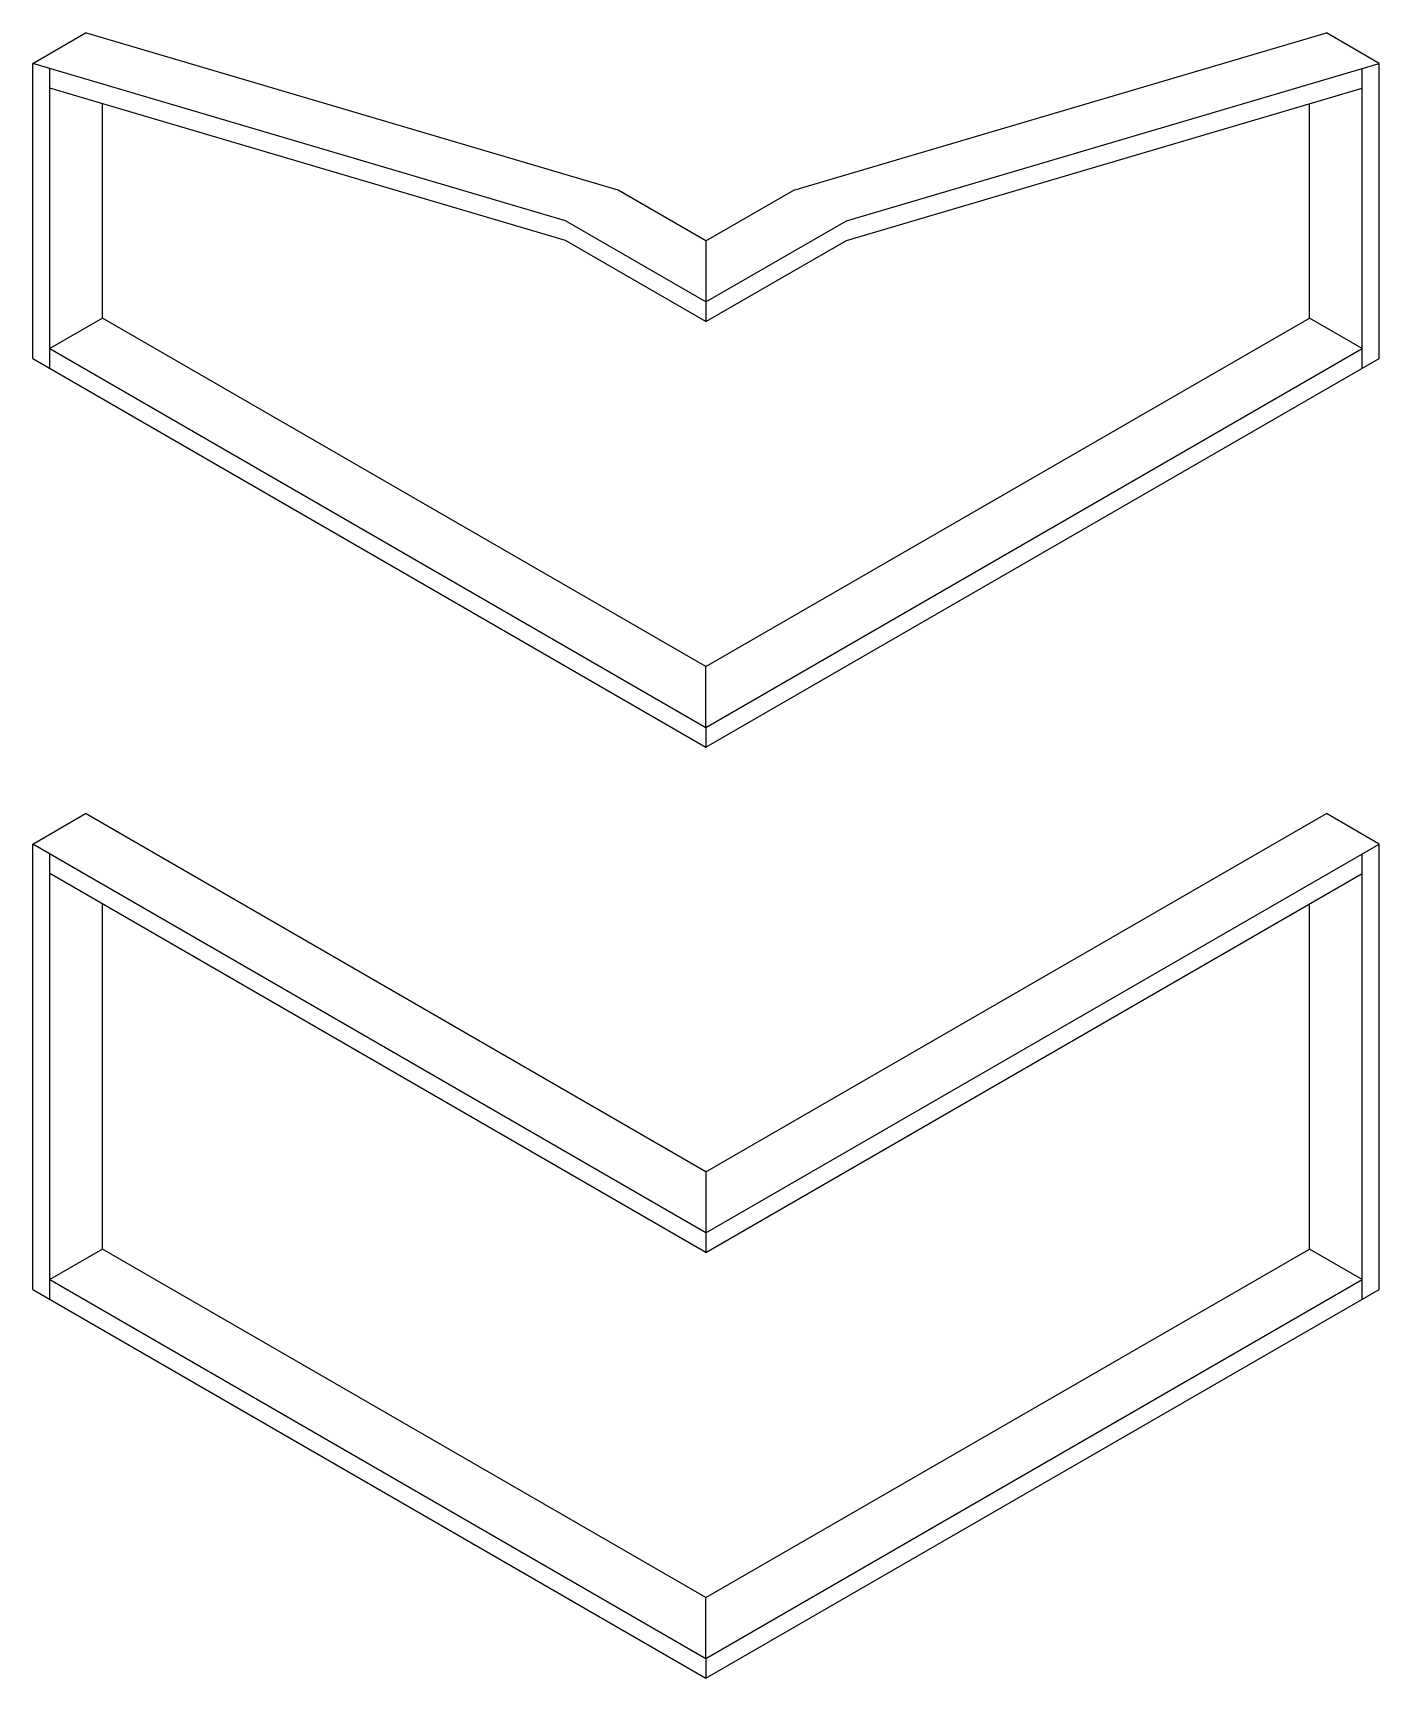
# Model space of a CAD drawing. Extents: x -23 to 190, y -172 to 85.
# Drawn here: x -23.01 to -18.87, y -7.36 to -2.29 of the extents above; entities that cross this region are included whole.
import ezdxf

# ---------------------------------------------------------------- set-up
doc = ezdxf.new("R2010")
doc.units = 0
doc.header["$MEASUREMENT"] = 0
doc.layers.add('FRAME', color=1, linetype='CONTINUOUS')

msp = doc.modelspace()

# ---------------------------------------------------------------- linework, layer by layer
at = {"layer": 'FRAME'}
for p, q in [((-23.0143, -2.3867), (-22.8519, -2.293)), ((-21.2117, -2.7775), (-22.8519, -2.293)), ((-20.6705, -2.7775), (-19.0303, -2.293)), ((-18.8679, -2.3867), (-19.0303, -2.293)), ((-21.3741, -2.8712), (-23.0143, -2.3867)), ((-23.0143, -3.2954), (-23.0143, -2.3867)), ((-22.9618, -3.3257), (-22.9618, -2.4022)), ((-20.5081, -2.8712), (-18.8679, -2.3867)), ((-18.9204, -3.3257), (-18.9204, -2.4022)), ((-18.8679, -3.2954), (-18.8679, -2.3867)), ((-21.3741, -2.9318), (-22.9618, -2.4628)), ((-20.5081, -2.9318), (-18.9204, -2.4628)), ((-22.7994, -3.1714), (-22.7994, -2.5108)), ((-19.0827, -3.1714), (-19.0827, -2.5108)), ((-20.9411, -2.9337), (-21.2117, -2.7775)), ((-20.9411, -2.9337), (-20.6705, -2.7775)), ((-20.9411, -3.1212), (-21.3741, -2.8712)), ((-20.9411, -3.1212), (-20.5081, -2.8712)), ((-20.9411, -3.1818), (-21.3741, -2.9318)), ((-20.9411, -3.1818), (-20.5081, -2.9318)), ((-20.9411, -2.9337), (-20.9411, -3.1818)), ((-22.7994, -3.1714), (-22.9618, -3.2651)), ((-20.9411, -4.2443), (-22.7994, -3.1714)), ((-20.9411, -4.2443), (-19.0827, -3.1714)), ((-18.9204, -3.2651), (-19.0827, -3.1714)), ((-22.9618, -3.2651), (-20.9411, -4.4318)), ((-20.9411, -4.4318), (-18.9204, -3.2651)), ((-23.0143, -3.2954), (-20.9411, -4.4924)), ((-20.9411, -4.4924), (-18.8679, -3.2954)), ((-20.9411, -4.4318), (-20.9411, -4.2443)), ((-20.9411, -4.4318), (-20.9411, -4.4924)), ((-23.0143, -4.791), (-22.8519, -4.6972)), ((-20.9411, -5.8004), (-22.8519, -4.6972)), ((-20.9411, -5.8004), (-19.0303, -4.6972)), ((-18.8679, -4.791), (-19.0303, -4.6972)), ((-20.9411, -5.9879), (-23.0143, -4.791)), ((-23.0143, -6.1621), (-23.0143, -4.791)), ((-20.9411, -5.9879), (-18.8679, -4.791)), ((-18.8679, -6.1621), (-18.8679, -4.791)), ((-22.9618, -6.1924), (-22.9618, -4.8213)), ((-18.9204, -6.1924), (-18.9204, -4.8213)), ((-20.9411, -6.0485), (-22.9618, -4.8818)), ((-20.9411, -6.0485), (-18.9204, -4.8818)), ((-22.7994, -6.0381), (-22.7994, -4.9756)), ((-19.0827, -6.0381), (-19.0827, -4.9756)), ((-20.9411, -5.8004), (-20.9411, -6.0485)), ((-22.7994, -6.0381), (-22.9618, -6.1318)), ((-20.9411, -7.111), (-22.7994, -6.0381)), ((-20.9411, -7.111), (-19.0827, -6.0381)), ((-18.9204, -6.1318), (-19.0827, -6.0381)), ((-23.0143, -6.1621), (-20.9411, -7.3591)), ((-22.9618, -6.1318), (-20.9411, -7.2985)), ((-20.9411, -7.2985), (-18.9204, -6.1318)), ((-20.9411, -7.3591), (-18.8679, -6.1621)), ((-20.9411, -7.2985), (-20.9411, -7.111)), ((-20.9411, -7.2985), (-20.9411, -7.3591))]:
    msp.add_line(p, q, dxfattribs=at)

doc.saveas('drawing.dxf')
